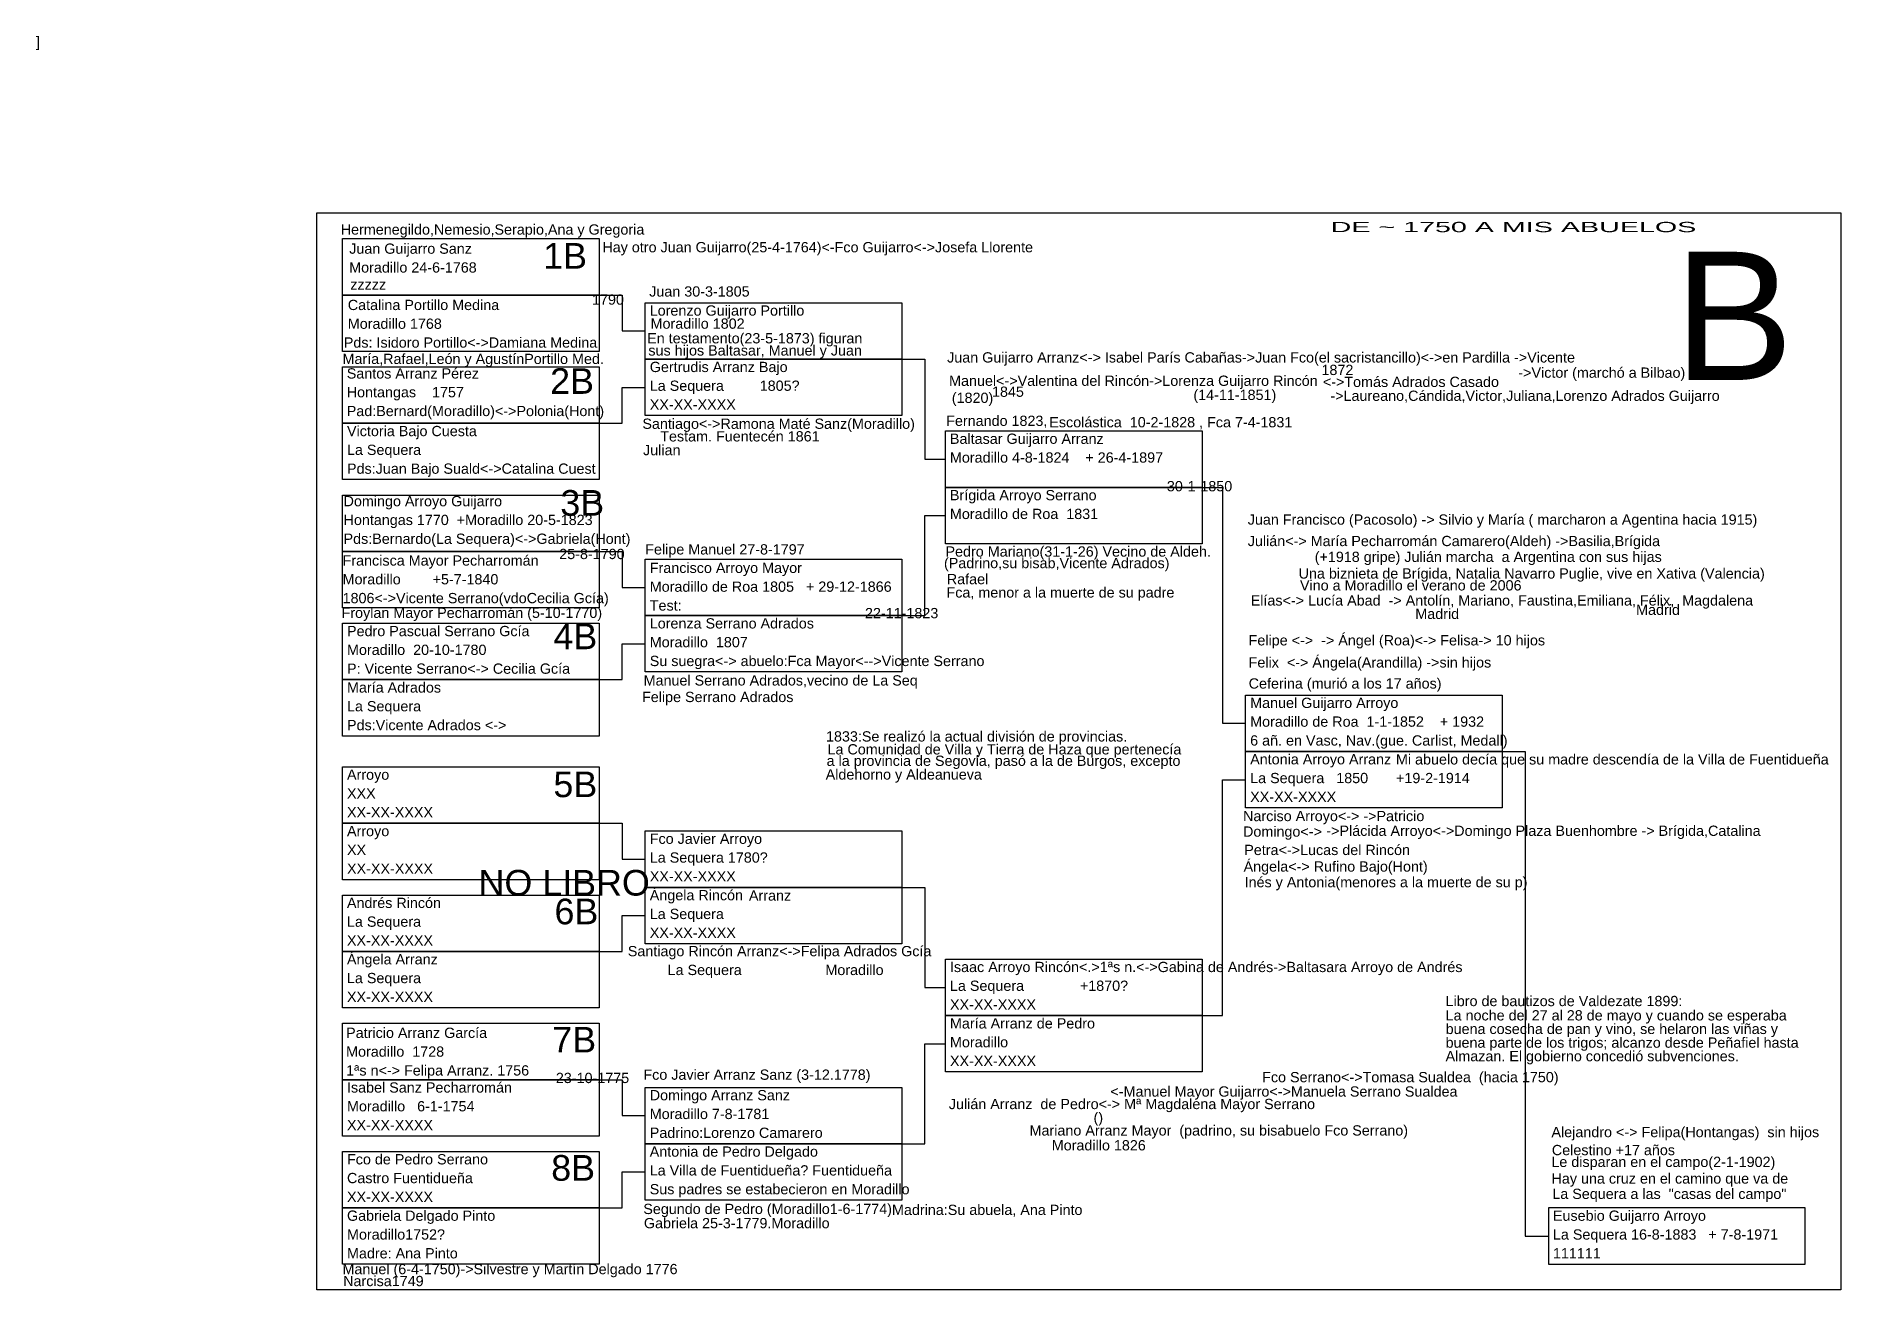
# Model space of a CAD drawing. Header units: millimetres. Extents: x -16844 to 23151, y -8543 to 4892.
# Drawn here: x 383.8 to 735.5, y -1040.4 to -795.9 of the extents above; entities that cross this region are included whole.
import ezdxf
from ezdxf.enums import TextEntityAlignment as Align

# ---------------------------------------------------------------- set-up
doc = ezdxf.new("R2010")
doc.units = ezdxf.units.MM
doc.layers.add('Guijarro', color=90, linetype='Continuous')
doc.styles.add('Arial', font='arial.ttf', dxfattribs={"height": 0.01})

msp = doc.modelspace()

# ---------------------------------------------------------------- texts
at = {"style": 'Arial'}
for s, p in [('1B', (491.13, -841.26)), ('2B', (492.49, -865.67)), ('3B', (494.47, -889.43)), ('4B', (493.12, -915.46)), ('5B', (493.12, -944.31)), ('NO LIBRO', (503.37, -963.5)), ('6B', (493.34, -969.1)), ('7B', (492.91, -994.1)), ('8B', (492.7, -1019.1))]:
    msp.add_text(s, height=5, dxfattribs=at).set_placement(p, align=Align.RIGHT)
at = {"layer": 'Guijarro', "style": 'Arial'}
msp.add_text('B', height=25, dxfattribs=at).set_placement((726.23, -862.96), align=Align.RIGHT)

# ---------------------------------------------------------------- blocks, each defined once
blk = doc.blocks.new('Hoja superior')
for points in [[(0, 210), (297, 210), (297, 0), (0, 0)], [(5, 205), (55, 205), (55, 194), (5, 194)], [(5, 194), (55, 194), (55, 183), (5, 183)], [(64, 192.5), (114, 192.5), (114, 181.5), (64, 181.5)], [(5, 180), (55, 180), (55, 169), (5, 169)], [(64, 181.5), (114, 181.5), (114, 170.5), (64, 170.5)], [(5, 169), (55, 169), (55, 158), (5, 158)], [(122.5, 167.5), (172.5, 167.5), (172.5, 156.5), (122.5, 156.5)], [(5, 155), (55, 155), (55, 144), (5, 144)], [(122.5, 156.5), (172.5, 156.5), (172.5, 145.5), (122.5, 145.5)], [(5, 144), (55, 144), (55, 133), (5, 133)], [(64, 142.5), (114, 142.5), (114, 131.5), (64, 131.5)], [(64, 131.5), (114, 131.5), (114, 120.5), (64, 120.5)], [(5, 130), (55, 130), (55, 119), (5, 119)], [(5, 119), (55, 119), (55, 108), (5, 108)], [(181, 116), (231, 116), (231, 105), (181, 105)], [(5, 102), (55, 102), (55, 91), (5, 91)], [(181, 105), (231, 105), (231, 94), (181, 94)], [(5, 91), (55, 91), (55, 80), (5, 80)], [(64, 89.5), (114, 89.5), (114, 78.5), (64, 78.5)], [(64, 78.5), (114, 78.5), (114, 67.5), (64, 67.5)], [(5, 77), (55, 77), (55, 66), (5, 66)], [(5, 66), (55, 66), (55, 55), (5, 55)], [(122.5, 64.5), (172.5, 64.5), (172.5, 53.5), (122.5, 53.5)], [(122.5, 53.5), (172.5, 53.5), (172.5, 42.5), (122.5, 42.5)], [(5, 52), (55, 52), (55, 41), (5, 41)], [(5, 41), (55, 41), (55, 30), (5, 30)], [(64, 39.5), (114, 39.5), (114, 28.5), (64, 28.5)], [(64, 28.5), (114, 28.5), (114, 17.5), (64, 17.5)], [(5, 27), (55, 27), (55, 16), (5, 16)], [(5, 16), (55, 16), (55, 5), (5, 5)], [(240, 5), (290, 5), (290, 16), (240, 16)]]:
    blk.add_lwpolyline(points, close=True)
for points in [[(55, 194), (59.5, 194), (59.5, 187), (64, 187)], [(114, 181.5), (118.5, 181.5), (118.5, 162), (122.5, 162)], [(55, 169), (59.5, 169), (59.5, 176), (64, 176)], [(172.5, 156.5), (176.5, 156.5), (176.5, 110.5), (181, 110.5)], [(114, 131.5), (118.5, 131.5), (118.5, 151), (122.5, 151)], [(55, 144), (59.5, 144), (59.5, 137), (64, 137)], [(55, 119), (59.5, 119), (59.5, 126), (64, 126)], [(231, 105), (235.5, 105), (235.5, 10.5), (240, 10.5)], [(172.5, 53.5), (176.5, 53.5), (176.5, 99.5), (181, 99.5)], [(55, 91), (59.5, 91), (59.5, 84), (64, 84)], [(114, 78.5), (118.5, 78.5), (118.5, 59), (122.5, 59)], [(55, 66), (59.5, 66), (59.5, 73), (64, 73)], [(114, 28.5), (118.5, 28.5), (118.5, 48), (122.5, 48)], [(55, 41), (59.5, 41), (59.5, 34), (64, 34)], [(55, 16), (59.5, 16), (59.5, 23), (64, 23)]]:
    blk.add_lwpolyline(points)
blk = doc.blocks.new('Casilla')
at = {"style": 'Arial'}
for tag, p in [('NOMBRE', (0.88, 8.08)), ('LUGAR_NACIMIENTO', (0.88, 4.42)), ('FECHA', (0.88, 0.75))]:
    blk.add_attdef(tag, p, '', height=2, dxfattribs=at)
blk = doc.blocks.new('Hermanos')
at = {"style": 'Arial'}
blk.add_attdef('NOMBRE', (0, 0), '', height=2, dxfattribs=at)

# ---------------------------------------------------------------- block references
ref = msp.add_blockref('Hermanos', (380.65, -798.01))
ref.add_attrib('NOMBRE', '    ]', (380.65, -798.01), dxfattribs={"color": 0, "height": 2, "style": 'Arial'})
for name, p, values in [('Hermanos', (443.14, -834.62), {'NOMBRE': 'Hermenegildo,Nemesio,Serapio,Ana y Gregoria'}), ('Hermanos', (445.01, -845.33), {'NOMBRE': 'zzzzz'}), ('Casilla', (442.86, -857.41), {'NOMBRE': ' Catalina Portillo Medina', 'LUGAR_NACIMIENTO': ' Moradillo 1768', 'FECHA': 'Pds: Isidoro Portillo<->Damiana Medina'}), ('Hermanos', (492.11, -848.28), {'NOMBRE': '1790'}), ('Hermanos', (503.25, -846.7), {'NOMBRE': 'Juan 30-3-1805'}), ('Hermanos', (502.86, -855.83), {'NOMBRE': 'En testamento(23-5-1873) figuran '}), ('Hermanos', (443.49, -859.85), {'NOMBRE': 'María,Rafael,León y AgustínPortillo Med.'}), ('Hermanos', (502.31, -858.2), {'NOMBRE': ' sus hijos Baltasar, Manuel y Juan'}), ('Hermanos', (532.58, -859.56), {'NOMBRE': '                                     Juan Guijarro Arranz<-> Isabel París Cabañas->Juan Fco(el sacristancillo)<->en Pardilla ->Vicente            '}), ('Casilla', (443.43, -870.76), {'NOMBRE': 'Santos Arranz Pérez', 'LUGAR_NACIMIENTO': 'Hontangas    1757', 'FECHA': 'Pad:Bernard(Moradillo)<->Polonia(Hont)'}), ('Casilla', (502.48, -869.5), {'NOMBRE': 'Gertrudis Arranz Bajo', 'LUGAR_NACIMIENTO': 'La Sequera         1805?', 'FECHA': 'XX-XX-XXXX'}), ('Hermanos', (634.26, -862), {'NOMBRE': '1872'}), ('Hermanos', (672.62, -862.53), {'NOMBRE': '->Victor (marchó a Bilbao)'}), ('Hermanos', (501.15, -864.11), {'NOMBRE': '                                                                              Manuel<->Valentina del Rincón->Lorenza Guijarro Rincón '}), ('Hermanos', (570.05, -866.25), {'NOMBRE': '1845'}), ('Hermanos', (609.3, -866.86), {'NOMBRE': '(14-11-1851)'}), ('Hermanos', (634.52, -864.33), {'NOMBRE': '<->Tomás Adrados Casado'}), ('Hermanos', (635.99, -867.04), {'NOMBRE': '->Laureano,Cándida,Victor,Juliana,Lorenzo Adrados Guijarro'}), ('Hermanos', (562.22, -867.44), {'NOMBRE': '(1820)  '}), ('Casilla', (443.48, -882), {'NOMBRE': 'Victoria Bajo Cuesta', 'LUGAR_NACIMIENTO': 'La Sequera', 'FECHA': 'Pds:Juan Bajo Suald<->Catalina Cuest'}), ('Hermanos', (501.92, -872.49), {'NOMBRE': 'Santiago<->Ramona Maté Sanz(Moradillo)'}), ('Hermanos', (561.12, -871.92), {'NOMBRE': 'Fernando 1823,'}), ('Hermanos', (560.26, -872.2), {'NOMBRE': '                           Escolástica  10-2-1828 , Fca 7-4-1831'}), ('Hermanos', (502.05, -877.63), {'NOMBRE': 'Julian'}), ('Hermanos', (505.4, -874.95), {'NOMBRE': 'Testam. Fuentecén 1861'}), ('Hermanos', (604.13, -884.67), {'NOMBRE': '30-1-1850'}), ('Casilla', (442.81, -895.67), {'NOMBRE': 'Domingo Arroyo Guijarro ', 'LUGAR_NACIMIENTO': 'Hontangas 1770  +Moradillo 20-5-1823', 'FECHA': 'Pds:Bernardo(La Sequera)<->Gabriela(Hont)'}), ('Hermanos', (619.11, -891.18), {'NOMBRE': ' Juan Francisco (Pacosolo) -> Silvio y María ( marcharon a Agentina hacia 1915)'}), ('Hermanos', (619.11, -895.36), {'NOMBRE': ' Julián<-> María Pecharromán Camarero(Aldeh) ->Basilia,Brígida'}), ('Hermanos', (485.72, -897.89), {'NOMBRE': '25-8-1790'}), ('Hermanos', (502.48, -896.99), {'NOMBRE': 'Felipe Manuel 27-8-1797'}), ('Hermanos', (560.99, -897.41), {'NOMBRE': 'Pedro Mariano(31-1-26) Vecino de Aldeh.'}), ('Hermanos', (620.52, -898.45), {'NOMBRE': '                (+1918 gripe) Julián marcha  a Argentina con sus hijas  '}), ('Casilla', (442.62, -907.24), {'NOMBRE': 'Francisca Mayor Pecharromán', 'LUGAR_NACIMIENTO': 'Moradillo        +5-7-1840', 'FECHA': '1806<->Vicente Serrano(vdoCecilia Gcía)'}), ('Casilla', (502.48, -908.68), {'NOMBRE': 'Francisco Arroyo Mayor', 'LUGAR_NACIMIENTO': 'Moradillo de Roa 1805   + 29-12-1866', 'FECHA': 'Test: '}), ('Hermanos', (560.69, -899.66), {'NOMBRE': '(Padrino,su bisab,Vicente Adrados)'}), ('Hermanos', (619.71, -901.69), {'NOMBRE': '             Una biznieta de Brígida, Natalia Navarro Puglie, vive en Xativa (Valencia)   '}), ('Hermanos', (561.18, -905.39), {'NOMBRE': 'Fca, menor a la muerte de su padre'}), ('Hermanos', (561.25, -902.79), {'NOMBRE': 'Rafael'}), ('Hermanos', (620.46, -906.95), {'NOMBRE': 'Elías<-> Lucía Abad  -> Antolín, Mariano, Faustina,Emiliana, Félix,  Magdalena '}), ('Hermanos', (695.57, -908.77), {'NOMBRE': 'Madrid                                              '}), ('Casilla', (443.48, -921), {'NOMBRE': 'Pedro Pascual Serrano Gcía', 'LUGAR_NACIMIENTO': 'Moradillo  20-10-1780', 'FECHA': 'P: Vicente Serrano<-> Cecilia Gcía'}), ('Casilla', (502.48, -919.5), {'NOMBRE': 'Lorenza Serrano Adrados', 'LUGAR_NACIMIENTO': 'Moradillo  1807', 'FECHA': 'Su suegra<-> abuelo:Fca Mayor<-->Vicente Serrano'}), ('Hermanos', (545.3, -909.42), {'NOMBRE': '22-11-1823'}), ('Hermanos', (652.54, -909.57), {'NOMBRE': 'Madrid                                              '}), ('Hermanos', (620.06, -914.72), {'NOMBRE': 'Felipe <->  -> Ángel (Roa)<-> Felisa-> 10 hijos'}), ('Hermanos', (620.06, -919.03), {'NOMBRE': 'Felix  <-> Ángela(Arandilla) ->sin hijos'}), ('Hermanos', (502.16, -922.54), {'NOMBRE': 'Manuel Serrano Adrados,vecino de La Seq'}), ('Hermanos', (620.07, -923.14), {'NOMBRE': 'Ceferina (murió a los 17 años)'}), ('Casilla', (443.48, -932), {'NOMBRE': 'María Adrados', 'LUGAR_NACIMIENTO': 'La Sequera', 'FECHA': 'Pds:Vicente Adrados <->'}), ('Hermanos', (501.85, -925.77), {'NOMBRE': 'Felipe Serrano Adrados'}), ('Casilla', (619.48, -935), {'NOMBRE': 'Manuel Guijarro Arroyo', 'LUGAR_NACIMIENTO': 'Moradillo de Roa  1-1-1852    + 1932', 'FECHA': '6 añ. en Vasc, Nav.(gue. Carlist, Medall)'}), ('Casilla', (443.48, -949), {'NOMBRE': 'Arroyo', 'LUGAR_NACIMIENTO': 'XXX', 'FECHA': 'XX-XX-XXXX'}), ('Casilla', (619.48, -946), {'NOMBRE': 'Antonia Arroyo Arranz', 'LUGAR_NACIMIENTO': 'La Sequera   1850       +19-2-1914', 'FECHA': 'XX-XX-XXXX'}), ('Hermanos', (618.2, -948.99), {'NOMBRE': ' Narciso Arroyo<-> ->Patricio'}), ('Casilla', (443.48, -960), {'NOMBRE': 'Arroyo', 'LUGAR_NACIMIENTO': 'XX', 'FECHA': 'XX-XX-XXXX'}), ('Casilla', (502.48, -961.5), {'NOMBRE': 'Fco Javier Arroyo', 'LUGAR_NACIMIENTO': 'La Sequera 1780?', 'FECHA': 'XX-XX-XXXX'}), ('Hermanos', (618.97, -952.02), {'NOMBRE': 'Domingo<->'}), ('Hermanos', (619.08, -958.83), {'NOMBRE': 'Ángela<-> Rufino Bajo(Hont)'}), ('Hermanos', (619.21, -955.6), {'NOMBRE': 'Petra<->Lucas del Rincón'}), ('Hermanos', (619.27, -961.88), {'NOMBRE': 'Inés y Antonia(menores a la muerte de su p)'}), ('Casilla', (502.48, -972.5), {'NOMBRE': 'Ángela Rincón', 'LUGAR_NACIMIENTO': 'La Sequera', 'FECHA': 'XX-XX-XXXX'}), ('Casilla', (560.98, -986.5), {'NOMBRE': 'Isaac Arroyo Rincón<.>1ªs n.<->Gabina de Andrés->Baltasara Arroyo de Andrés', 'LUGAR_NACIMIENTO': 'La Sequera              +1870?', 'FECHA': 'XX-XX-XXXX'}), ('Casilla', (560.98, -997.5), {'NOMBRE': 'María Arranz de Pedro', 'LUGAR_NACIMIENTO': 'Moradillo ', 'FECHA': 'XX-XX-XXXX'}), ('Casilla', (443.31, -999.34), {'NOMBRE': 'Patricio Arranz García ', 'LUGAR_NACIMIENTO': 'Moradillo  1728', 'FECHA': '1ªs n<-> Felipa Arranz. 1756'}), ('Hermanos', (485.06, -1000.06), {'NOMBRE': '23-10-1775'}), ('Hermanos', (502.12, -999.42), {'NOMBRE': 'Fco Javier Arranz Sanz (3-12.1778)'}), ('Casilla', (443.48, -1010), {'NOMBRE': 'Isabel Sanz Pecharromán', 'LUGAR_NACIMIENTO': 'Moradillo   6-1-1754', 'FECHA': 'XX-XX-XXXX'}), ('Casilla', (502.48, -1011.5), {'NOMBRE': 'Domingo Arranz Sanz', 'LUGAR_NACIMIENTO': 'Moradillo 7-8-1781', 'FECHA': 'Padrino:Lorenzo Camarero'}), ('Hermanos', (589.84, -1007.78), {'NOMBRE': '()             '}), ('Hermanos', (577.37, -1010.29), {'NOMBRE': 'Mariano Arranz Mayor  (padrino, su bisabuelo Fco Serrano)'}), ('Hermanos', (679.07, -1010.61), {'NOMBRE': 'Alejandro <-> Felipa(Hontangas)  sin hijos'}), ('Hermanos', (679.15, -1014.12), {'NOMBRE': 'Celestino +17 años'}), ('Casilla', (443.48, -1024), {'NOMBRE': 'Fco de Pedro Serrano', 'LUGAR_NACIMIENTO': 'Castro Fuentidueña', 'FECHA': 'XX-XX-XXXX'}), ('Hermanos', (669.74, -1016.43), {'NOMBRE': '            Le disparan en el campo(2-1-1902)'}), ('Hermanos', (679.08, -1019.67), {'NOMBRE': 'Hay una cruz en el camino que va de'}), ('Hermanos', (677.69, -1022.66), {'NOMBRE': '  La Sequera a las  "casas del campo"'}), ('Casilla', (443.48, -1035), {'NOMBRE': 'Gabriela Delgado Pinto', 'LUGAR_NACIMIENTO': 'Moradillo1752?', 'FECHA': 'Madre: Ana Pinto'}), ('Hermanos', (502.22, -1028.37), {'NOMBRE': 'Gabriela 25-3-1779.Moradillo'}), ('Casilla', (678.48, -1035), {'NOMBRE': 'Eusebio Guijarro Arroyo', 'LUGAR_NACIMIENTO': 'La Sequera 16-8-1883   + 7-8-1971', 'FECHA': '111111'}), ('Hermanos', (443.48, -1037.33), {'NOMBRE': 'Manuel (6-4-1750)->Silvestre y Martín Delgado 1776'}), ('Hermanos', (443.61, -1039.66), {'NOMBRE': 'Narcisa1749'})]:
    msp.add_blockref(name, p).add_auto_attribs(values)
ref = msp.add_blockref('Hermanos', (636.03, -834.14))
ref.add_attrib('NOMBRE', 'DE ~ 1750 A MIS ABUELOS', (636.03, -834.14), dxfattribs={"height": 2, "style": 'Arial', "width": 2})
ref = msp.add_blockref('Casilla', (443.91, -846.44))
ref.add_attrib('NOMBRE', 'Juan Guijarro Sanz', (444.79, -838.35), dxfattribs={"height": 2, "style": 'Arial'})
ref.add_attrib('LUGAR_NACIMIENTO', 'Moradillo 24-6-1768', (444.79, -842.02), dxfattribs={"height": 2, "style": 'Arial'})
ref = msp.add_blockref('Casilla', (493.24, -838.82))
ref.add_attrib('FECHA', 'Hay otro Juan Guijarro(25-4-1764)<-Fco Guijarro<->Josefa Llorente', (494.12, -838.07), dxfattribs={"color": 3, "height": 2, "style": 'Arial'})
ref = msp.add_blockref('Casilla', (502.48, -858.5))
ref.add_attrib('NOMBRE', 'Lorenzo Guijarro Portillo', (503.35, -850.42), dxfattribs={"height": 2, "style": 'Arial'})
ref = msp.add_blockref('Casilla', (502.65, -857.38))
ref.add_attrib('LUGAR_NACIMIENTO', 'Moradillo 1802', (503.52, -852.97), dxfattribs={"height": 2, "style": 'Arial'})
ref = msp.add_blockref('Casilla', (560.98, -883.5))
ref.add_attrib('NOMBRE', 'Baltasar Guijarro Arranz', (561.85, -875.42), dxfattribs={"height": 2, "style": 'Arial'})
ref.add_attrib('LUGAR_NACIMIENTO', 'Moradillo 4-8-1824    + 26-4-1897', (561.85, -879.08), dxfattribs={"height": 2, "style": 'Arial'})
ref = msp.add_blockref('Casilla', (560.98, -894.5))
ref.add_attrib('NOMBRE', 'Brígida Arroyo Serrano', (561.85, -886.42), dxfattribs={"height": 2, "style": 'Arial'})
ref.add_attrib('LUGAR_NACIMIENTO', 'Moradillo de Roa  1831', (561.85, -890.08), dxfattribs={"height": 2, "style": 'Arial'})
ref = msp.add_blockref('Hermanos', (624.63, -904.01))
ref.add_attrib('NOMBRE', '       Vino a Moradillo el verano de 2006', (624.63, -904.01), dxfattribs={"color": 254, "height": 2, "style": 'Arial'})
ref = msp.add_blockref('Hermanos', (443.3, -909.36))
ref.add_attrib('NOMBRE', 'Froylan Mayor Pecharromán (5-10-1770)', (443.3, -909.36), dxfattribs={"lineweight": 30, "height": 2, "style": 'Arial'})
ref = msp.add_blockref('Hermanos', (537.7, -933.46))
ref.add_attrib('NOMBRE', '1833:Se realizó la actual división de provincias. ', (537.7, -933.46), dxfattribs={"color": 131, "height": 2, "style": 'Arial'})
ref = msp.add_blockref('Hermanos', (538, -935.98))
ref.add_attrib('NOMBRE', 'La Comunidad de Villa y Tierra de Haza que pertenecía  ', (538, -935.98), dxfattribs={"color": 4, "height": 2, "style": 'Arial'})
ref = msp.add_blockref('Hermanos', (537.64, -940.88))
ref.add_attrib('NOMBRE', 'Aldehorno y Aldeanueva', (537.64, -940.88), dxfattribs={"color": 4, "height": 2, "style": 'Arial'})
ref = msp.add_blockref('Hermanos', (537.82, -938.21))
ref.add_attrib('NOMBRE', 'a la provincia de Segovia, pasó a la de Burgos, excepto', (537.82, -938.21), dxfattribs={"color": 4, "height": 2, "style": 'Arial'})
ref = msp.add_blockref('Hermanos', (648.77, -937.94))
ref.add_attrib('NOMBRE', 'Mi abuelo decía que su madre descendía de la Villa de Fuentidueña', (648.77, -937.94), dxfattribs={"color": 11, "height": 2, "style": 'Arial'})
ref = msp.add_blockref('Hermanos', (635.2, -951.86))
ref.add_attrib('NOMBRE', '->Plácida Arroyo<->Domingo Plaza Buenhombre -> Brígida,Catalina', (635.2, -951.86), dxfattribs={"color": 254, "height": 2, "style": 'Arial'})
ref = msp.add_blockref('Hermanos', (521.91, -964.49))
ref.add_attrib('NOMBRE', ' Arranz        ', (521.91, -964.49), dxfattribs={"color": 145, "height": 2, "style": 'Arial'})
ref = msp.add_blockref('Casilla', (443.48, -974))
ref.add_attrib('NOMBRE', 'Andrés Rincón', (444.35, -965.92), dxfattribs={"color": 145, "height": 2, "style": 'Arial'})
ref.add_attrib('LUGAR_NACIMIENTO', 'La Sequera', (444.35, -969.58), dxfattribs={"color": 147, "height": 2, "style": 'Arial'})
ref.add_attrib('FECHA', 'XX-XX-XXXX', (444.35, -973.25), dxfattribs={"height": 2, "style": 'Arial'})
ref = msp.add_blockref('Casilla', (498.2, -983.42))
ref.add_attrib('NOMBRE', 'Santiago Rincón Arranz<->Felipa Adrados Gcía', (499.08, -975.33), dxfattribs={"color": 145, "height": 2, "style": 'Arial'})
ref.add_attrib('LUGAR_NACIMIENTO', '          La Sequera                     Moradillo', (499.08, -979), dxfattribs={"height": 2, "style": 'Arial'})
ref = msp.add_blockref('Casilla', (443.48, -985))
ref.add_attrib('NOMBRE', 'Ángela Arranz', (444.35, -976.92), dxfattribs={"color": 145, "height": 2, "style": 'Arial'})
ref.add_attrib('LUGAR_NACIMIENTO', 'La Sequera', (444.35, -980.58), dxfattribs={"color": 145, "height": 2, "style": 'Arial'})
ref.add_attrib('FECHA', 'XX-XX-XXXX', (444.35, -984.25), dxfattribs={"height": 2, "style": 'Arial'})
ref = msp.add_blockref('Hermanos', (658.45, -985.06))
ref.add_attrib('NOMBRE', 'Libro de bautizos de Valdezate 1899:', (658.45, -985.06), dxfattribs={"color": 4, "height": 2, "style": 'Arial'})
ref = msp.add_blockref('Hermanos', (658.45, -987.85))
ref.add_attrib('NOMBRE', 'La noche del 27 al 28 de mayo y cuando se esperaba  ', (658.45, -987.85), dxfattribs={"color": 4, "height": 2, "style": 'Arial'})
ref = msp.add_blockref('Hermanos', (658.44, -993.17))
ref.add_attrib('NOMBRE', 'buena parte de los trigos; alcanzo desde Peñafiel hasta', (658.44, -993.17), dxfattribs={"color": 4, "height": 2, "style": 'Arial'})
ref = msp.add_blockref('Hermanos', (658.45, -990.5))
ref.add_attrib('NOMBRE', 'buena cosecha de pan y vino, se helaron las viñas y', (658.45, -990.5), dxfattribs={"color": 4, "height": 2, "style": 'Arial'})
ref = msp.add_blockref('Hermanos', (658.44, -995.81))
ref.add_attrib('NOMBRE', 'Almazan. El gobierno concedió subvenciones.', (658.44, -995.81), dxfattribs={"color": 4, "height": 2, "style": 'Arial'})
ref = msp.add_blockref('Hermanos', (614.93, -999.9))
ref.add_attrib('NOMBRE', '          Fco Serrano<->Tomasa Sualdea  (hacia 1750)', (614.93, -999.9), dxfattribs={"color": 254, "height": 2, "style": 'Arial'})
ref = msp.add_blockref('Casilla', (546.46, -1003.45))
ref.add_attrib('FECHA', '                                                           <-Manuel Mayor Guijarro<->Manuela Serrano Sualdea', (547.34, -1002.7), dxfattribs={"height": 2, "style": 'Arial'})
ref = msp.add_blockref('Casilla', (514.96, -1005.89))
ref.add_attrib('FECHA', '                                                           Julián Arranz  de Pedro<-> Mª Magdalena Mayor Serrano', (515.84, -1005.14), dxfattribs={"height": 2, "style": 'Arial'})
ref = msp.add_blockref('Casilla', (502.48, -1022.5))
ref.add_attrib('NOMBRE', 'Antonia de Pedro Delgado', (503.35, -1014.42), dxfattribs={"height": 2, "style": 'Arial'})
ref.add_attrib('LUGAR_NACIMIENTO', 'La Villa de Fuentidueña? Fuentidueña', (503.35, -1018.08), dxfattribs={"color": 1, "height": 2, "style": 'Arial'})
ref.add_attrib('FECHA', 'Sus padres se estabecieron en Moradillo', (503.35, -1021.75), dxfattribs={"height": 2, "style": 'Arial'})
ref = msp.add_blockref('Hermanos', (574.71, -1013.19))
ref.add_attrib('NOMBRE', '         Moradillo 1826', (574.71, -1013.19), dxfattribs={"color": 0, "height": 2, "style": 'Arial'})
ref = msp.add_blockref('Casilla', (501.22, -1033.68))
ref.add_attrib('NOMBRE', 'Segundo de Pedro (Moradillo1-6-1774)', (502.1, -1025.6), dxfattribs={"height": 2, "style": 'Arial'})
ref = msp.add_blockref('Casilla', (549.68, -1033.86))
ref.add_attrib('NOMBRE', 'Madrina:Su abuela, Ana Pinto', (550.56, -1025.78), dxfattribs={"height": 2, "style": 'Arial'})
at = {"layer": 'Guijarro'}
msp.add_blockref('Hoja superior', (438.48, -1040.4), dxfattribs=at)

msp.set_redraw_order([(e.dxf.handle, doc.entitydb.next_handle()) for e in msp.query("TEXT MTEXT ATTDEF DIMENSION ARC_DIMENSION")])  # texts and dimensions are drawn at this point

doc.saveas('drawing.dxf')
